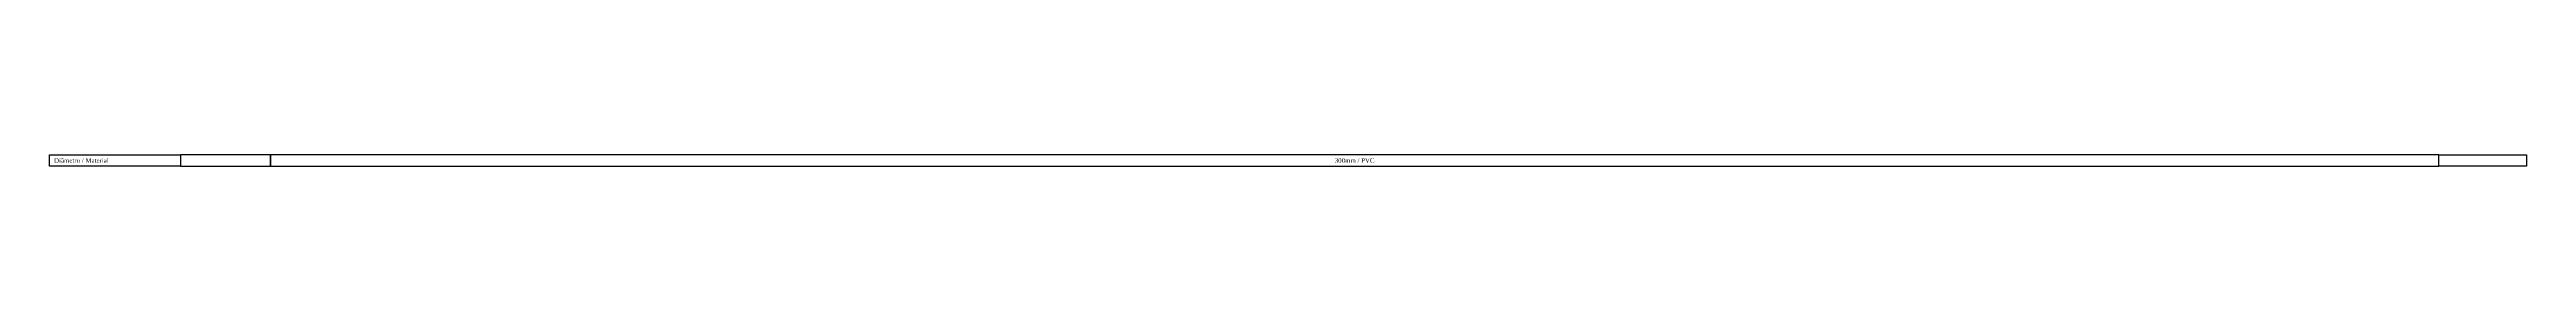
# Model space of a CAD drawing. Extents: x -44 to 14114764, y -20 to 289527804.
# Drawn here: x 361583 to 362132, y 7353872 to 7353875 of the extents above; entities that cross this region are included whole.
import ezdxf
from ezdxf.enums import TextEntityAlignment as Align

# ---------------------------------------------------------------- set-up
doc = ezdxf.new("R2010")
doc.units = 0
doc.layers.add('PS_PERFIL_COTA_LIN', color=7, linetype='Continuous')
doc.layers.add('PS_PERFIL_COTA_TXT', color=5, linetype='Continuous')
doc.styles.get("Standard").update_dxf_attribs({"font": 'times.ttf'})

msp = doc.modelspace()

# ---------------------------------------------------------------- linework, layer by layer
at = {"layer": 'PS_PERFIL_COTA_LIN', "linetype": 'Continuous'}
for points in [[(361612.308, 7353874.663), (361612.308, 7353872.163), (361583.308, 7353872.163), (361583.308, 7353874.663)], [(361612.308, 7353874.663), (361612.308, 7353872.163), (361632.308, 7353872.163), (361632.308, 7353874.663)], [(361632.308, 7353874.663), (361632.308, 7353872.163), (362112.856, 7353872.163), (362112.856, 7353874.663)], [(362132.308, 7353874.663), (362132.308, 7353872.163), (362112.856, 7353872.163), (362112.856, 7353874.663)]]:
    msp.add_lwpolyline(points, close=True, dxfattribs=at)
for points in [[(361612.308, 7353872.163), (361632.308, 7353872.163)], [(361632.308, 7353872.163), (361642.308, 7353872.163)], [(361632.308, 7353872.163), (361642.308, 7353872.163)], [(361642.308, 7353872.163), (361652.308, 7353872.163)], [(361642.308, 7353872.163), (361652.308, 7353872.163)], [(361652.308, 7353872.163), (361662.308, 7353872.163)], [(361652.308, 7353872.163), (361662.308, 7353872.163)], [(361662.308, 7353872.163), (361669.74, 7353872.163)], [(361662.308, 7353872.163), (361669.74, 7353872.163)], [(361669.74, 7353872.163), (361672.308, 7353872.163)], [(361672.308, 7353872.163), (361682.308, 7353872.163)], [(361672.308, 7353872.163), (361682.308, 7353872.163)], [(361682.308, 7353872.163), (361692.308, 7353872.163)], [(361682.308, 7353872.163), (361692.308, 7353872.163)], [(361692.308, 7353872.163), (361702.116, 7353872.163)], [(361692.308, 7353872.163), (361702.116, 7353872.163)], [(361702.116, 7353872.163), (361702.308, 7353872.163)], [(361702.308, 7353872.163), (361712.308, 7353872.163)], [(361702.308, 7353872.163), (361712.308, 7353872.163)], [(361712.308, 7353872.163), (361722.308, 7353872.163)], [(361712.308, 7353872.163), (361722.308, 7353872.163)], [(361722.308, 7353872.163), (361732.308, 7353872.163)], [(361722.308, 7353872.163), (361732.308, 7353872.163)], [(361732.308, 7353872.163), (361739.144, 7353872.163)], [(361732.308, 7353872.163), (361739.144, 7353872.163)], [(361739.144, 7353872.163), (361742.308, 7353872.163)], [(361742.308, 7353872.163), (361752.308, 7353872.163)], [(361742.308, 7353872.163), (361752.308, 7353872.163)], [(361752.308, 7353872.163), (361762.308, 7353872.163)], [(361752.308, 7353872.163), (361762.308, 7353872.163)], [(361762.308, 7353872.163), (361772.308, 7353872.163)], [(361762.308, 7353872.163), (361772.308, 7353872.163)], [(361772.308, 7353872.163), (361774.72, 7353872.163)], [(361772.308, 7353872.163), (361774.72, 7353872.163)], [(361774.72, 7353872.163), (361782.308, 7353872.163)], [(361782.308, 7353872.163), (361792.308, 7353872.163)], [(361782.308, 7353872.163), (361792.308, 7353872.163)], [(361792.308, 7353872.163), (361802.308, 7353872.163)], [(361792.308, 7353872.163), (361802.308, 7353872.163)], [(361802.308, 7353872.163), (361812.308, 7353872.163)], [(361802.308, 7353872.163), (361812.308, 7353872.163)], [(361812.308, 7353872.163), (361819.686, 7353872.163)], [(361812.308, 7353872.163), (361819.686, 7353872.163)], [(361819.686, 7353872.163), (361822.308, 7353872.163)], [(361822.308, 7353872.163), (361832.308, 7353872.163)], [(361822.308, 7353872.163), (361832.308, 7353872.163)], [(361832.308, 7353872.163), (361842.308, 7353872.163)], [(361832.308, 7353872.163), (361842.308, 7353872.163)], [(361842.308, 7353872.163), (361852.308, 7353872.163)], [(361842.308, 7353872.163), (361852.308, 7353872.163)], [(361852.308, 7353872.163), (361856.597, 7353872.163)], [(361852.308, 7353872.163), (361856.597, 7353872.163)], [(361856.597, 7353872.163), (361862.308, 7353872.163)], [(361862.308, 7353872.163), (361872.308, 7353872.163)], [(361862.308, 7353872.163), (361872.308, 7353872.163)], [(361872.308, 7353872.163), (361880.257, 7353872.163)], [(361872.308, 7353872.163), (361880.257, 7353872.163)], [(361880.257, 7353872.163), (361882.308, 7353872.163)], [(361882.308, 7353872.163), (361892.308, 7353872.163)], [(361882.308, 7353872.163), (361892.308, 7353872.163)], [(361892.308, 7353872.163), (361902.308, 7353872.163)], [(361892.308, 7353872.163), (361902.308, 7353872.163)], [(361902.308, 7353872.163), (361906.835, 7353872.163)], [(361902.308, 7353872.163), (361906.835, 7353872.163)], [(361906.835, 7353872.163), (361912.308, 7353872.163)], [(361912.308, 7353872.163), (361921.712, 7353872.163)], [(361912.308, 7353872.163), (361921.712, 7353872.163)], [(361921.712, 7353872.163), (361922.308, 7353872.163)], [(361922.308, 7353872.163), (361932.308, 7353872.163)], [(361922.308, 7353872.163), (361932.308, 7353872.163)], [(361932.308, 7353872.163), (361942.308, 7353872.163)], [(361932.308, 7353872.163), (361942.308, 7353872.163)], [(361942.308, 7353872.163), (361952.163, 7353872.163)], [(361942.308, 7353872.163), (361952.163, 7353872.163)], [(361952.163, 7353872.163), (361952.308, 7353872.163)], [(361952.308, 7353872.163), (361962.308, 7353872.163)], [(361952.308, 7353872.163), (361962.308, 7353872.163)], [(361962.308, 7353872.163), (361972.308, 7353872.163)], [(361962.308, 7353872.163), (361972.308, 7353872.163)], [(361972.308, 7353872.163), (361975.707, 7353872.163)], [(361972.308, 7353872.163), (361975.707, 7353872.163)], [(361975.707, 7353872.163), (361982.308, 7353872.163)], [(361982.308, 7353872.163), (361992.308, 7353872.163)], [(361982.308, 7353872.163), (361992.308, 7353872.163)], [(361992.308, 7353872.163), (362000.475, 7353872.163)], [(361992.308, 7353872.163), (362000.475, 7353872.163)], [(362000.475, 7353872.163), (362002.308, 7353872.163)], [(362002.308, 7353872.163), (362012.308, 7353872.163)], [(362002.308, 7353872.163), (362012.308, 7353872.163)], [(362012.308, 7353872.163), (362022.308, 7353872.163)], [(362012.308, 7353872.163), (362022.308, 7353872.163)], [(362022.308, 7353872.163), (362032.308, 7353872.163)], [(362022.308, 7353872.163), (362032.308, 7353872.163)], [(362032.308, 7353872.163), (362042.308, 7353872.163)], [(362032.308, 7353872.163), (362042.308, 7353872.163)], [(362042.308, 7353872.163), (362042.48, 7353872.163)], [(362042.308, 7353872.163), (362042.48, 7353872.163)], [(362042.48, 7353872.163), (362052.308, 7353872.163)], [(362052.308, 7353872.163), (362062.308, 7353872.163)], [(362052.308, 7353872.163), (362062.308, 7353872.163)], [(362062.308, 7353872.163), (362072.308, 7353872.163)], [(362062.308, 7353872.163), (362072.308, 7353872.163)], [(362072.308, 7353872.163), (362076.558, 7353872.163)], [(362072.308, 7353872.163), (362076.558, 7353872.163)], [(362076.558, 7353872.163), (362082.308, 7353872.163)], [(362082.308, 7353872.163), (362092.308, 7353872.163)], [(362082.308, 7353872.163), (362092.308, 7353872.163)], [(362092.308, 7353872.163), (362099.05, 7353872.163)], [(362092.308, 7353872.163), (362099.05, 7353872.163)], [(362102.308, 7353872.163), (362112.308, 7353872.163)], [(362102.308, 7353872.163), (362112.308, 7353872.163)], [(362112.308, 7353872.163), (362112.856, 7353872.163)], [(362112.308, 7353872.163), (362112.856, 7353872.163)]]:
    msp.add_lwpolyline(points, dxfattribs=at)

# ---------------------------------------------------------------- texts
at = {"layer": 'PS_PERFIL_COTA_TXT'}
msp.add_text('Diâmetro / Material', height=1, dxfattribs=at).set_placement((361584.308, 7353873.413), align=Align.MIDDLE_LEFT)
msp.add_text('300mm / PVC', height=1, dxfattribs=at).set_placement((361872.582, 7353873.413), align=Align.MIDDLE_CENTER)

doc.saveas('drawing.dxf')
